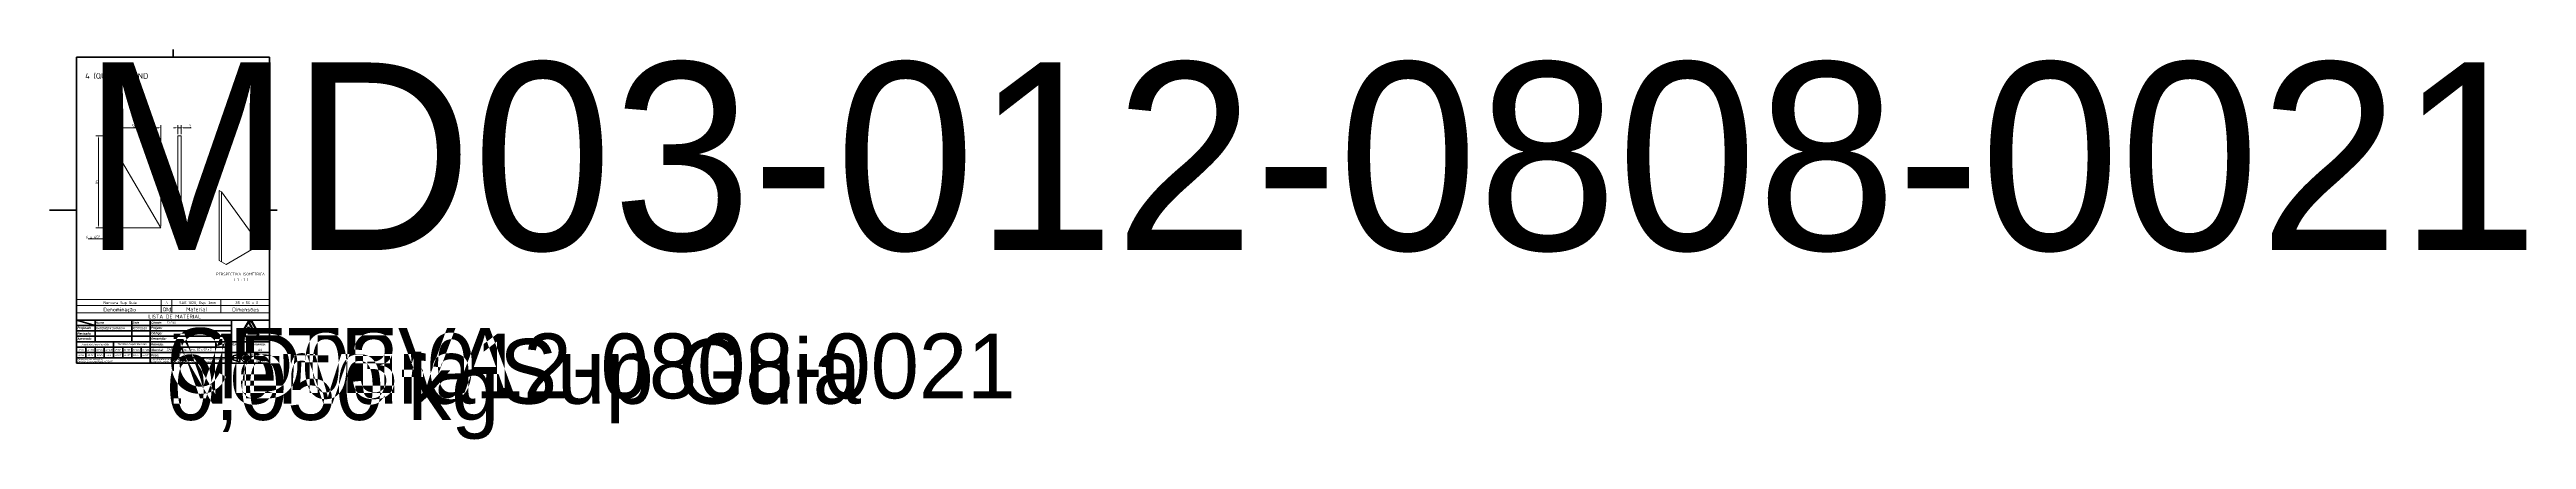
# Model space of a CAD drawing. Header units: millimetres. Extents: x 0 to 2286, y -63 to 297.
import ezdxf
from ezdxf.enums import TextEntityAlignment as Align

# ---------------------------------------------------------------- set-up
doc = ezdxf.new("R2018")
doc.units = ezdxf.units.MM
doc.linetypes.add('DASHED', pattern=[0.2068, 0.1655, -0.0413])
doc.linetypes.add('LONG_DASH_DOTTED', pattern=[0.3001, 0.2362, -0.0295, 0.0049, -0.0295])
for name, color, linetype, lineweight, true_color in [('Borda A3_A4 (ABNT)', 7, 'Continuous', 50, 0x800000), ('Borda A3_A4 Título (ABNT)', 7, 'Continuous', 40, 0x800000), ('Dimensão (ABNT)', 1, 'Continuous', 18, 0xff0000), ('Símbolo (ABNT)', 1, 'Continuous', 18, 0xff0000)]:
    doc.layers.add(name, color=color, linetype=linetype, lineweight=lineweight, true_color=true_color)
for name, color, linetype, lineweight in [('Borda Título (ABNT)', 7, 'Continuous', 50), ('Note (ABNT)', 7, 'Continuous', 18), ('Símbolo (ISO)', 7, 'Continuous', 18), ('Visible (ABNT)', 7, 'Continuous', 13)]:
    doc.layers.add(name, color=color, linetype=linetype, lineweight=lineweight)
doc.styles.add('RODAPÉ', font='GOST Common.ttf')
doc.styles.get("Standard").update_dxf_attribs({"font": ''})
doc.styles.add('Texto 1.50 (ABNT)', font='GOTHICI.TTF')
doc.styles.add('Texto 2.50 (ABNT)', font='isocp_IV50.ttf')
doc.styles.add('Texto 3.50 (ABNT)', font='isocp_IV50.ttf')
doc.styles.add('Texto Bloco 1.50 (ABNT)', font='GOTHICI.TTF')
doc.styles.add('Texto Bloco 2.00 (ABNT)', font='GOTHICI.TTF')
doc.styles.add('Texto Bloco 2.00 N (ABNT)', font='GOTHICBI.TTF')
doc.styles.get('Standard').set_extended_font_data('ISOCP_IV50', italic=True)
doc.dimstyles.new('Padrão (ABNT)', dxfattribs={"dimtxt": 2.5, "dimasz": 2, "dimexe": 2.5, "dimexo": 1.5, "dimgap": 0.25, "dimtad": 1, "dimtoh": 1, "dimtxsty": 'Texto 2.50 (ABNT)', "dimcen": 0.09, "dimdle": 7.5, "dimclrd": 256, "dimclre": 256, "dimclrt": 7, "dimazin": 2, "dimtfac": 0.5, "dimtmove": 0, "dimatfit": 3, "dimfxl": 0, "dimtolj": 1, "dimtzin": 0, "dimlwd": -1, "dimlwe": -1, "dimarcsym": 0})
doc.dimstyles.new('Padrão (ABNT)$7', dxfattribs={"dimtxt": 2.5, "dimasz": 2.5, "dimexe": 2.5, "dimexo": 1.5, "dimgap": 0.25, "dimtad": 1, "dimtoh": 1, "dimtxsty": 'Texto 2.50 (ABNT)', "dimcen": 0.09, "dimdle": 7.5, "dimclrd": 256, "dimclre": 256, "dimclrt": 7, "dimazin": 2, "dimtfac": 0.5, "dimtmove": 0, "dimatfit": 3, "dimfxl": 0, "dimtolj": 1, "dimtzin": 0, "dimlwd": -1, "dimlwe": -1, "dimarcsym": 0})

# ---------------------------------------------------------------- blocks, each defined once
blk = doc.blocks.new('Bordas A4 ABNT')
at = {"layer": 'Borda A3_A4 (ABNT)'}
for p, q in [((25, 290), (203, 290)), ((25, 7), (25, 290)), ((114, 297), (114, 290)), ((203, 290), (203, 7)), ((0, 148.5), (25, 148.5)), ((210, 148.5), (203, 148.5)), ((203, 7), (25, 7)), ((114, 0), (114, 7))]:
    blk.add_line(p, q, dxfattribs=at)
at = {"layer": 'Borda Título (ABNT)', "color": 7, "lineweight": 30, "flags": 104}
blk.add_attdef('NÚMERO_DA_PEÇA', text='', height=5, dxfattribs=at).set_placement((30, 285), align=Align.MIDDLE_LEFT)
blk = doc.blocks.new('Blocos de títulos A3_A4 ABNT')
blk.add_line((191.3, 272.7), (204.4, 272.7))
at = {"layer": 'Borda A3_A4 Título (ABNT)'}
for p, q in [((37.8, 287.9), (54.8, 282.9)), ((37.8, 247.9), (37.8, 287.9)), ((37.8, 287.9), (215.8, 287.9)), ((54.8, 282.9), (37.8, 282.9)), ((54.8, 277.9), (37.8, 277.9)), ((54.8, 282.9), (54.8, 287.9)), ((54.8, 277.9), (54.8, 282.9)), ((88.8, 282.9), (54.8, 282.9)), ((54.8, 272.9), (54.8, 277.9)), ((88.8, 277.9), (54.8, 277.9)), ((88.8, 282.9), (88.8, 287.9)), ((88.8, 277.9), (88.8, 282.9)), ((105.8, 282.9), (88.8, 282.9)), ((88.8, 267.9), (88.8, 277.9)), ((105.8, 277.9), (88.8, 277.9)), ((105.8, 287.9), (105.8, 282.9)), ((105.8, 282.9), (122.8, 282.9)), ((105.8, 282.9), (105.8, 277.9)), ((105.8, 277.9), (105.8, 272.9)), ((105.8, 277.9), (119.7, 277.9)), ((119.7, 277.9), (180.8, 277.9)), ((122.8, 282.9), (180.8, 282.9)), ((180.8, 267.9), (180.8, 287.9)), ((215.8, 287.9), (215.8, 247.9)), ((54.8, 272.9), (37.8, 272.9)), ((71.8, 267.9), (37.8, 267.9)), ((37.8, 262.9), (46.3, 262.9)), ((37.8, 257.9), (105.8, 257.9)), ((37.8, 252.9), (46.3, 252.9)), ((46.3, 262.9), (54.8, 262.9)), ((46.3, 262.9), (46.3, 257.9)), ((46.3, 257.9), (46.3, 252.9)), ((46.3, 252.9), (54.8, 252.9)), ((54.8, 272.9), (54.8, 267.9)), ((88.8, 272.9), (54.8, 272.9)), ((54.8, 262.9), (63.3, 262.9)), ((54.8, 262.9), (54.8, 257.9)), ((54.8, 257.9), (54.8, 252.9)), ((54.8, 252.9), (63.3, 252.9)), ((63.3, 262.9), (63.3, 257.9)), ((63.3, 262.9), (71.8, 262.9)), ((63.3, 257.9), (63.3, 252.9)), ((63.3, 252.9), (71.8, 252.9)), ((71.8, 267.9), (71.8, 262.9)), ((105.8, 267.9), (71.8, 267.9)), ((71.8, 262.9), (80.3, 262.9)), ((71.8, 262.9), (71.8, 257.9)), ((71.8, 257.9), (71.8, 252.9)), ((71.8, 252.9), (80.3, 252.9)), ((80.3, 262.9), (88.8, 262.9)), ((80.3, 262.9), (80.3, 257.9)), ((80.3, 257.9), (80.3, 252.9)), ((80.3, 252.9), (88.8, 252.9)), ((105.8, 272.9), (88.8, 272.9)), ((88.8, 262.9), (88.8, 257.9)), ((88.8, 262.9), (97.3, 262.9)), ((88.8, 257.9), (88.8, 252.9)), ((88.8, 252.9), (97.3, 252.9)), ((97.3, 262.9), (97.3, 258.1)), ((97.3, 262.9), (105.8, 262.9)), ((97.3, 258.1), (97.3, 252.9)), ((97.3, 252.9), (105.8, 252.9)), ((105.8, 272.9), (119.7, 272.9)), ((105.8, 272.9), (105.8, 267.9)), ((105.8, 267.9), (105.8, 262.9)), ((105.8, 267.9), (180.8, 267.9)), ((105.8, 262.9), (105.8, 257.9)), ((105.8, 262.9), (119.7, 262.9)), ((105.8, 257.9), (105.8, 252.9)), ((180.8, 257.9), (105.8, 257.9)), ((105.8, 252.9), (105.8, 247.9)), ((105.8, 252.9), (180.8, 252.9)), ((119.7, 272.9), (180.8, 272.9)), ((119.7, 262.9), (152.2, 262.9)), ((152.2, 262.9), (180.8, 262.9)), ((180.8, 267.9), (215.8, 267.9)), ((180.8, 257.9), (180.8, 267.9)), ((180.8, 257.9), (198.3, 257.9)), ((180.8, 257.9), (180.8, 247.9)), ((198.3, 257.9), (198.3, 267.9)), ((198.3, 257.9), (198.3, 247.9)), ((198.3, 257.9), (215.8, 257.9)), ((215.8, 247.9), (37.8, 247.9))]:
    blk.add_line(p, q, dxfattribs=at)
at = {"layer": 'Borda Título (ABNT)', "color": 5, "linetype": 'Continuous', "lineweight": 100, "true_color": 0x0000ff}
for p, q in [((189.8, 275.3), (196.4, 286.7)), ((191.3, 272.7), (189.8, 275.3)), ((196.4, 285.9), (190.2, 275.3)), ((190.2, 275.3), (191.5, 273.1)), ((191.5, 273.1), (196.4, 281.5)), ((192, 273.1), (196.4, 280.7)), ((195.8, 275.3), (197.6, 278.5)), ((205.5, 275.3), (195.8, 275.3)), ((196.4, 286.7), (199.4, 286.7)), ((196.4, 285.9), (200.7, 278.3)), ((196.4, 281.5), (198.2, 278.3)), ((196.4, 280.7), (197.6, 278.5)), ((196.5, 275.7), (197.7, 277.9)), ((205.2, 275.7), (196.5, 275.7)), ((199.1, 286.3), (196.6, 286.3)), ((196.6, 286.3), (201.4, 277.9)), ((197.7, 278.3), (198, 278.3)), ((197.9, 278.1), (197.7, 278.3)), ((201.4, 277.9), (197.7, 277.9)), ((198, 278.3), (197.9, 278.1)), ((200.7, 278.3), (198.2, 278.3)), ((205.2, 275.7), (199.1, 286.3)), ((199.4, 286.7), (205.9, 275.3)), ((204.2, 273.1), (205.5, 275.3)), ((205.9, 275.3), (204.4, 272.7)), ((204.4, 272.7), (191.3, 272.7)), ((192, 273.1), (204.2, 273.1))]:
    blk.add_line(p, q, dxfattribs=at)
at = {"layer": 'Borda Título (ABNT)', "linetype": 'DASHED', "ltscale": 25.028347}
blk.add_line((181.6, 252.9), (197.1, 252.9), dxfattribs=at)
at = {"layer": 'Borda Título (ABNT)'}
for p, q in [((182.3, 254.7), (188.3, 256.4)), ((182.3, 251.2), (182.3, 254.7)), ((188.3, 249.4), (188.3, 256.4)), ((182.3, 251.2), (188.3, 249.4))]:
    blk.add_line(p, q, dxfattribs=at)
at = {"layer": 'Borda Título (ABNT)', "linetype": 'LONG_DASH_DOTTED', "ltscale": 11.806988}
blk.add_line((193.3, 257.4), (193.3, 248.4), dxfattribs=at)
at = {"layer": 'Borda Título (ABNT)'}
for radius in [3.5, 1.75]:
    blk.add_circle((193.3, 252.9), radius, dxfattribs=at)
at = {"layer": 'Borda Título (ABNT)', "style": 'Texto Bloco 2.00 (ABNT)'}
blk.add_text(' 34 / 36', height=2, dxfattribs=at).set_placement((207, 250.4), align=Align.MIDDLE_CENTER)
at = {"layer": 'Borda Título (ABNT)'}
for s, insert, char_height, width, attachment_point, style in [('\\fCentury Gothic|b1|i1; Projetado', (37.8, 280.4), 2, 17, 4, 'Texto Bloco 2.00 N (ABNT)'), ('\\fCentury Gothic|b1|i1; Revisado', (37.8, 275.4), 2, 17, 4, 'Texto Bloco 2.00 N (ABNT)'), ('\\fCentury Gothic|b1|i1; Nome', (54.8, 285.4), 2, 33.309, 4, 'Texto Bloco 2.00 N (ABNT)'), ('\\fCentury Gothic|b1|i1; Data', (88.8, 285.4), 2, 17, 4, 'Texto Bloco 2.00 N (ABNT)'), ('\\fCentury Gothic|b1|i1; Projeto:', (105.8, 280.4), 2, 15.127, 4, 'Texto Bloco 2.00 N (ABNT)'), ('\\fCentury Gothic|b1|i1; Cliente:', (105.8, 285.4), 2, 15.127, 4, 'Texto Bloco 2.00 N (ABNT)'), ('\\fCentury Gothic|b1|i1; Código:', (105.8, 275.4), 2, 15.127, 4, 'Texto Bloco 2.00 N (ABNT)'), ('\\fCentury Gothic|b1|i1; Aprovado', (37.8, 270.4), 2, 17, 4, 'Texto Bloco 2.00 N (ABNT)'), ('\\fCentury Gothic|b0|i1;Tolerância Linear Permitida', (54.8, 265.4), 1.5, 34, 5, 'Texto Bloco 1.50 (ABNT)'), ('\\fCentury Gothic|b0|i1;\\W0.90;251~1000', (67.5, 260.4), 1.5, 8.424, 5, 'Texto Bloco 1.50 (ABNT)'), ('\\fCentury Gothic|b0|i1;Tolerância Angular Permitida', (88.8, 265.4), 1.5, 34, 5, 'Texto Bloco 1.50 (ABNT)'), ('\\fCentury Gothic|b1|i1; Descrição:', (105.8, 270.4), 2, 16.673, 4, 'Texto Bloco 2.00 N (ABNT)'), ('\\fCentury Gothic|b1|i1; Revisão:', (105.8, 265.4), 2, 15.127, 4, 'Texto Bloco 2.00 N (ABNT)'), ('\\fCentury Gothic|b1|i1; Material:', (105.8, 260.4), 2, 15.127, 4, 'Texto Bloco 2.00 N (ABNT)'), ('\\fCentury Gothic|b1|i1; Peso:', (105.8, 255.4), 2, 15.127, 4, 'Texto Bloco 2.00 N (ABNT)'), ('\\fCentury Gothic|b0|i1;SAE 1020, Esp. 3mm, 85 x 50 x 3', (120.9, 260.4), 2, 59.873, 4, 'Texto Bloco 2.00 (ABNT)'), ('\\fCentury Gothic|b1|i1; Escala:', (180.8, 265.4), 2, 12.428, 4, 'Texto Bloco 2.00 N (ABNT)'), ('\\fCentury Gothic|b1|i1; Folha:', (198.3, 255.4), 2, 18.922, 4, 'Texto Bloco 2.00 N (ABNT)'), ('\\fCentury Gothic|b1|i1; Tamanho:', (198.3, 265.4), 2, 19, 4, 'Texto Bloco 2.00 N (ABNT)')]:
    blk.add_mtext(s, dxfattribs=dict(at, insert=insert, char_height=char_height, width=width, attachment_point=attachment_point, style=style))
at = {"layer": 'Borda Título (ABNT)', "char_height": 1.5, "attachment_point": 4, "line_spacing_factor": 0.84, "style": 'Texto Bloco 1.50 (ABNT)'}
for s, insert, width in [('\\fCentury Gothic|b0|i1; Dimensões em milímetros.\\P\\fCentury Gothic|b0|i1; Chanfros não especificados 0,5x45°.', (37.8, 250.3), 66.107), ('\\fCentury Gothic|b0|i1; Este desenho é propriedade da DELTA SOLLUTIONS. A reprodução, uso ou divulgação a terceiros não deve ser feita sem prévia autorização.', (105.8, 250.3), 75.344)]:
    blk.add_mtext(s, dxfattribs=dict(at, insert=insert, width=width))
at = {"layer": 'Borda Título (ABNT)', "char_height": 1.5, "attachment_point": 5, "style": 'Texto Bloco 1.50 (ABNT)'}
for s, insert in [('\\fCentury Gothic|b0|i1;±0,05', (42, 255.4)), ('\\fCentury Gothic|b0|i1;1~50', (42, 260.4)), ('\\fCentury Gothic|b0|i1;51~100', (50.5, 260.4)), ('\\fCentury Gothic|b0|i1;±0,10', (50.5, 255.4)), ('\\fCentury Gothic|b0|i1;101~250', (59, 260.4)), ('\\fCentury Gothic|b0|i1;±0,25', (59, 255.4)), ('\\fCentury Gothic|b0|i1;±0,5', (67.5, 255.4)), ('\\fCentury Gothic|b0|i1;±0,50°', (76, 255.4)), ('\\fCentury Gothic|b0|i1;0~45°', (76, 260.4)), ('\\fCentury Gothic|b0|i1;45~90°', (84.5, 260.4)), ('\\fCentury Gothic|b0|i1;±1,00°', (84.5, 255.4)), ('\\fCentury Gothic|b0|i1;90~135°', (93, 260.4)), ('\\fCentury Gothic|b0|i1;±1,50°', (93, 255.4)), ('\\fCentury Gothic|b0|i1;\\W0.90;135~180°', (101.5, 260.4)), ('\\fCentury Gothic|b0|i1;±2,00°', (101.5, 255.4))]:
    blk.add_mtext(s, dxfattribs=dict(at, insert=insert))
at = {"layer": 'Borda Título (ABNT)', "color": 5, "true_color": 0x0000ff, "insert": (197.9, 270.4), "char_height": 2.5, "attachment_point": 5, "style": 'Texto 1.50 (ABNT)'}
blk.add_mtext('\\fDubai|b1|i0;\\W0.55;{\\H2.5000;DELTA SOLLUTIONS}', dxfattribs=at)
at = {"layer": 'Borda Título (ABNT)', "style": 'Texto Bloco 2.00 (ABNT)'}
for tag, p in [('AUTOR', (54.8, 280.4)), ('VERIFICADO_POR', (54.8, 275.4)), ('DATA_DE_CRIAÇÃO', (88.8, 280.4)), ('DATA_DE_APROVAÇÃO_DA_ENG.', (88.8, 275.4)), ('EMPRESA', (120.9, 285.4)), ('MFG_(Manufacturing_Industry_Group)_APROVADO_POR', (54.8, 270.4)), ('DATA_DE_APROVAÇÃO_PELA_MFG', (88.8, 270.4))]:
    blk.add_attdef(tag, text='', height=2, dxfattribs=at).set_placement(p, align=Align.MIDDLE_LEFT)
at = {"layer": 'Borda Título (ABNT)', "lineweight": 30, "flags": 104}
for tag, p in [('TÍTULO', (120.9, 280.4)), ('NÚMERO_DA_PEÇA', (120.9, 275.4)), ('NÚMERO_DE_REVISÃO', (120.9, 265.4)), ('MASSA\\P3;', (120.9, 255.4)), ('DESCRIÇÃO', (120.9, 270.4))]:
    blk.add_attdef(tag, text='', height=2, dxfattribs=at).set_placement(p, align=Align.MIDDLE_LEFT)
at = {"layer": 'Borda Título (ABNT)', "style": 'Texto Bloco 2.00 (ABNT)'}
for tag, p in [('Escala_da_vista_inicial', (189.5, 260.4)), ('Tamanho_de_folha', (207, 260.4))]:
    blk.add_attdef(tag, text='', height=2, dxfattribs=at).set_placement(p, align=Align.MIDDLE_CENTER)
blk = doc.blocks.new('*D8')
at = {"layer": 'Defpoints', "color": 0, "transparency": 16777216}
for p in [(45.3, 217.2), (52.8, 217.2), (58.8, 132.2)]:
    blk.add_point(p, dxfattribs=at)
at = {"layer": 'Dimensão (ABNT)', "transparency": 16777216}
for p, q in [((51.3, 217.2), (42.8, 217.2)), ((45.3, 134.2), (45.3, 215.2)), ((57.3, 132.2), (42.8, 132.2))]:
    blk.add_line(p, q, dxfattribs=at)
for points in [[(44.9, 215.2), (45.6, 215.2), (45.3, 217.2)], [(44.9, 134.2), (45.6, 134.2), (45.3, 132.2)]]:
    blk.add_solid(points, dxfattribs=at)
at = {"layer": 'Dimensão (ABNT)', "color": 7, "transparency": 16777216, "insert": (43.7, 174.7), "char_height": 2.5, "attachment_point": 5, "rotation": 90, "style": 'Texto 2.50 (ABNT)'}
blk.add_mtext('\\A1;85', dxfattribs=at)
blk = doc.blocks.new('*D9')
at = {"layer": 'Defpoints', "color": 0, "transparency": 16777216}
for p in [(52.8, 217.2), (102.8, 224.7), (102.8, 132.2)]:
    blk.add_point(p, dxfattribs=at)
at = {"layer": 'Dimensão (ABNT)', "transparency": 16777216}
for p, q in [((52.8, 218.7), (52.8, 227.2)), ((54.8, 224.7), (100.8, 224.7)), ((102.8, 133.7), (102.8, 227.2))]:
    blk.add_line(p, q, dxfattribs=at)
for points in [[(54.8, 225), (54.8, 224.3), (52.8, 224.7)], [(100.8, 225), (100.8, 224.3), (102.8, 224.7)]]:
    blk.add_solid(points, dxfattribs=at)
at = {"layer": 'Dimensão (ABNT)', "color": 7, "transparency": 16777216, "insert": (77.8, 226.2), "char_height": 2.5, "attachment_point": 5, "style": 'Texto 2.50 (ABNT)'}
blk.add_mtext('\\A1;50', dxfattribs=at)
blk = doc.blocks.new('*D10')
at = {"layer": 'Defpoints', "color": 0, "transparency": 16777216}
for p in [(118.4, 217.2), (121.4, 224.7), (121.4, 217.2)]:
    blk.add_point(p, dxfattribs=at)
at = {"layer": 'Dimensão (ABNT)', "transparency": 16777216}
for p, q in [((116.4, 224.7), (114.4, 224.7)), ((118.4, 218.7), (118.4, 227.2)), ((118.4, 224.7), (121.4, 224.7)), ((121.4, 218.7), (121.4, 227.2)), ((123.4, 224.7), (130.6, 224.7))]:
    blk.add_line(p, q, dxfattribs=at)
for points in [[(116.4, 225), (116.4, 224.3), (118.4, 224.7)], [(123.4, 225), (123.4, 224.3), (121.4, 224.7)]]:
    blk.add_solid(points, dxfattribs=at)
at = {"layer": 'Dimensão (ABNT)', "color": 7, "transparency": 16777216, "insert": (129.7, 226.2), "char_height": 2.5, "attachment_point": 5, "style": 'Texto 2.50 (ABNT)'}
blk.add_mtext('\\A1;3', dxfattribs=at)
blk = doc.blocks.new('LISTA DE MATERIAL')
at = {"layer": 'Símbolo (ABNT)'}
for p, q in [((203, 65.9), (25, 65.9)), ((25, 65.9), (25, 60.4)), ((203, 60.4), (25, 60.4)), ((25, 53.6), (25, 60.4)), ((25, 47), (25, 53.6)), ((203, 53.6), (25, 53.6)), ((203, 47), (25, 47)), ((103, 65.9), (103, 60.4)), ((103, 53.6), (103, 60.4)), ((113, 65.9), (113, 60.4)), ((113, 53.6), (113, 60.4)), ((158, 65.9), (158, 60.4)), ((158, 53.6), (158, 60.4)), ((203, 65.9), (203, 60.4)), ((203, 53.6), (203, 60.4)), ((203, 47), (203, 53.6))]:
    blk.add_line(p, q, dxfattribs=at)
at = {"layer": 'Símbolo (ABNT)', "color": 7, "attachment_point": 7}
for s, insert, char_height, style in [('Denominação', (49.6, 54.2), 3.5, 'Texto 3.50 (ABNT)'), ('Nervura Sup Guia', (49.8, 61), 2.5, 'Texto 2.50 (ABNT)'), ('LISTA DE MATERIAL', (91.2, 48.4), 3.5, 'Texto 3.50 (ABNT)'), ('Qtd', (104.2, 55.1), 3.5, 'Texto 3.50 (ABNT)'), ('4', (107.1, 61.8), 2.5, 'Texto 2.50 (ABNT)'), ('SAE 1020, Esp. 3mm', (119.7, 61), 2.5, 'Texto 2.50 (ABNT)'), ('Material', (126.2, 55.1), 3.5, 'Texto 3.50 (ABNT)'), ('Dimensões', (168.6, 54.9), 3.5, 'Texto 3.50 (ABNT)'), ('85 x 50 x 3', (171.6, 61.8), 2.5, 'Texto 2.50 (ABNT)')]:
    blk.add_mtext(s, dxfattribs=dict(at, insert=insert, char_height=char_height, style=style))

msp = doc.modelspace()

# ---------------------------------------------------------------- linework, layer by layer
at = {"layer": 'Visible (ABNT)'}
for p, q in [((52.775, 138.164), (52.775, 217.164)), ((52.775, 217.164), (102.775, 132.164)), ((118.35, 217.164), (118.35, 138.164)), ((118.35, 217.164), (121.35, 217.164)), ((121.35, 138.164), (121.35, 217.164)), ((156.637, 166.612), (156.637, 102.109)), ((156.637, 166.612), (158.758, 165.387)), ((158.758, 100.884), (158.758, 165.387)), ((158.758, 165.387), (194.114, 116.398)), ((58.775, 132.164), (52.775, 138.164)), ((121.35, 138.164), (118.35, 138.164)), ((118.35, 138.164), (118.35, 132.164)), ((121.35, 132.164), (121.35, 138.164)), ((102.775, 132.164), (58.775, 132.164)), ((118.35, 132.164), (121.35, 132.164)), ((194.114, 116.398), (163.001, 98.435)), ((158.758, 100.884), (156.637, 102.109)), ((163.001, 98.435), (158.758, 100.884))]:
    msp.add_line(p, q, dxfattribs=at)

# ---------------------------------------------------------------- block references
ref = msp.add_blockref('Bordas A4 ABNT', (0, 0))
lines = msp.add_mtext('MD03-012-0808-0021', dxfattribs={"layer": 'Borda Título (ABNT)', "color": 7, "insert": (30, 285), "char_height": 173.30632, "attachment_point": 1})
ref.add_attrib('NÚMERO_DA_PEÇA', '', (30, 285), dxfattribs={"flags": 104}).embed_mtext(lines)
ref = msp.add_blockref('Blocos de títulos A3_A4 ABNT', (-12.789, -240.916))
ref.add_attrib('Tamanho_de_folha', 'A4', dxfattribs={"layer": 'Borda Título (ABNT)', "height": 2, "style": 'Texto Bloco 2.00 (ABNT)'}).set_placement((194.25, 19.5), align=Align.MIDDLE_CENTER)
ref.add_attrib('Escala_da_vista_inicial', '1 : 1', dxfattribs={"layer": 'Borda Título (ABNT)', "height": 2, "style": 'Texto Bloco 2.00 (ABNT)'}).set_placement((176.75, 19.5), align=Align.MIDDLE_CENTER)
ref.add_attrib('AUTOR', 'WANDREW SARAIVA', dxfattribs={"layer": 'Borda Título (ABNT)', "height": 2, "style": 'Texto Bloco 2.00 (ABNT)'}).set_placement((42, 39.5), align=Align.MIDDLE_LEFT)
ref.add_attrib('DATA_DE_CRIAÇÃO', '30/07/2025', dxfattribs={"layer": 'Borda Título (ABNT)', "height": 2, "style": 'Texto Bloco 2.00 (ABNT)'}).set_placement((76, 39.5), align=Align.MIDDLE_LEFT)
ref.add_attrib('EMPRESA', 'ELGIN', dxfattribs={"layer": 'Borda Título (ABNT)', "height": 2, "style": 'Texto Bloco 2.00 (ABNT)'}).set_placement((108.127, 44.5), align=Align.MIDDLE_LEFT)
lines = msp.add_mtext('Nervura Sup Guia', dxfattribs={"layer": 'Borda Título (ABNT)', "insert": (108.127, 29.5), "char_height": 59.87341, "attachment_point": 1})
ref.add_attrib('DESCRIÇÃO', '', (108.127, 29.5), dxfattribs={"flags": 104}).embed_mtext(lines)
lines = msp.add_mtext('MD03-012-0808-0021', dxfattribs={"layer": 'Borda Título (ABNT)', "insert": (108.127, 34.5), "char_height": 59.87341, "attachment_point": 1})
ref.add_attrib('NÚMERO_DA_PEÇA', '', (108.127, 34.5), dxfattribs={"flags": 104}).embed_mtext(lines)
lines = msp.add_mtext('0,050 kg', dxfattribs={"layer": 'Borda Título (ABNT)', "insert": (108.127, 14.5), "char_height": 59.8734, "attachment_point": 1})
ref.add_attrib('MASSA\\P3;', '', (108.127, 14.5), dxfattribs={"flags": 104}).embed_mtext(lines)
lines = msp.add_mtext('CETEVA', dxfattribs={"layer": 'Borda Título (ABNT)', "insert": (108.127, 39.5), "char_height": 59.8734, "attachment_point": 1})
ref.add_attrib('TÍTULO', '', (108.127, 39.5), dxfattribs={"flags": 104}).embed_mtext(lines)
at = {"layer": 'Símbolo (ABNT)'}
msp.add_blockref('LISTA DE MATERIAL', (0, 0), dxfattribs=at)

# ---------------------------------------------------------------- texts
at = {"layer": 'Note (ABNT)', "color": 7, "char_height": 2.5, "attachment_point": 7, "style": 'Texto 2.50 (ABNT)'}
for s, insert in [('PERSPECTIVA ISOMÉTRICA', (153.747, 88.171)), ('( 1 : 1 )', (170.398, 82.898))]:
    msp.add_mtext(s, dxfattribs=dict(at, insert=insert))
at = {"layer": 'Símbolo (ABNT)', "color": 7, "insert": (46.832, 122.331), "char_height": 2.5, "attachment_point": 9, "style": 'Texto 2.50 (ABNT)'}
msp.add_mtext('6 x 45°', dxfattribs=at)
at = {"layer": 'Símbolo (ISO)', "color": 1, "true_color": 0xff0000, "insert": (32.927, 272.289), "char_height": 5, "width": 47.93505, "attachment_point": 4, "style": 'RODAPÉ'}
msp.add_mtext('\\fGOST Common|b0|i0;{\\H5.0000;4 (QUATRO) UND}', dxfattribs=at)

# ---------------------------------------------------------------- dimensions: what is measured, and where the dimension line sits
at = {"layer": 'Dimensão (ABNT)'}
for base, p1, p2, angle, override, picture, middle in [((45.275, 217.164), (58.775, 132.164), (52.775, 217.164), 90, {"dimgap": 0.25, "dimtoh": 0, "dimdec": 2, "dimtol": 0, "dimlim": 0, "dimtp": 0, "dimtm": 0, "dimtdec": 2, "dimtofl": 0, "dimatfit": 1}, '*D8', (45.275, 174.654)), ((121.35, 224.664), (118.35, 217.164), (121.35, 217.164), 180, {"dimgap": 0.25, "dimtoh": 0, "dimdec": 2, "dimtol": 0, "dimlim": 0, "dimtp": 0, "dimtm": 0, "dimtdec": 2, "dimtofl": 1, "dimatfit": 1}, '*D10', (129.728, 224.664))]:
    dim = msp.add_linear_dim(base=base, p1=p1, p2=p2, angle=angle, dimstyle='Padrão (ABNT)', override=override, dxfattribs=at)
    dim.commit()
    dim.dimension.update_dxf_attribs({"geometry": picture, "text_midpoint": middle, "dimtype": 160})
dim = msp.add_linear_dim(base=(102.775, 224.664), p1=(52.775, 217.164), p2=(102.775, 132.164), dimstyle='Padrão (ABNT)', override={"dimgap": 0.25, "dimtoh": 0, "dimdec": 2, "dimtol": 0, "dimlim": 0, "dimtp": 0, "dimtm": 0, "dimtdec": 2, "dimtofl": 0, "dimatfit": 1}, dxfattribs=at)
dim.commit()
dim.dimension.update_dxf_attribs({"geometry": '*D9', "text_midpoint": (77.765, 224.664), "dimtype": 160})

# ---------------------------------------------------------------- leaders
at = {"layer": 'Símbolo (ABNT)', "annotation_type": 0, "has_hookline": 1, "hookline_direction": 1, "text_width": 11.157}
msp.add_leader([(55.775, 135.164), (49.332, 122.081), (46.832, 122.081)], dimstyle='Padrão (ABNT)$7', override={"dimgap": 0, "dimtad": 1}, dxfattribs=at)

doc.saveas('drawing.dxf')
